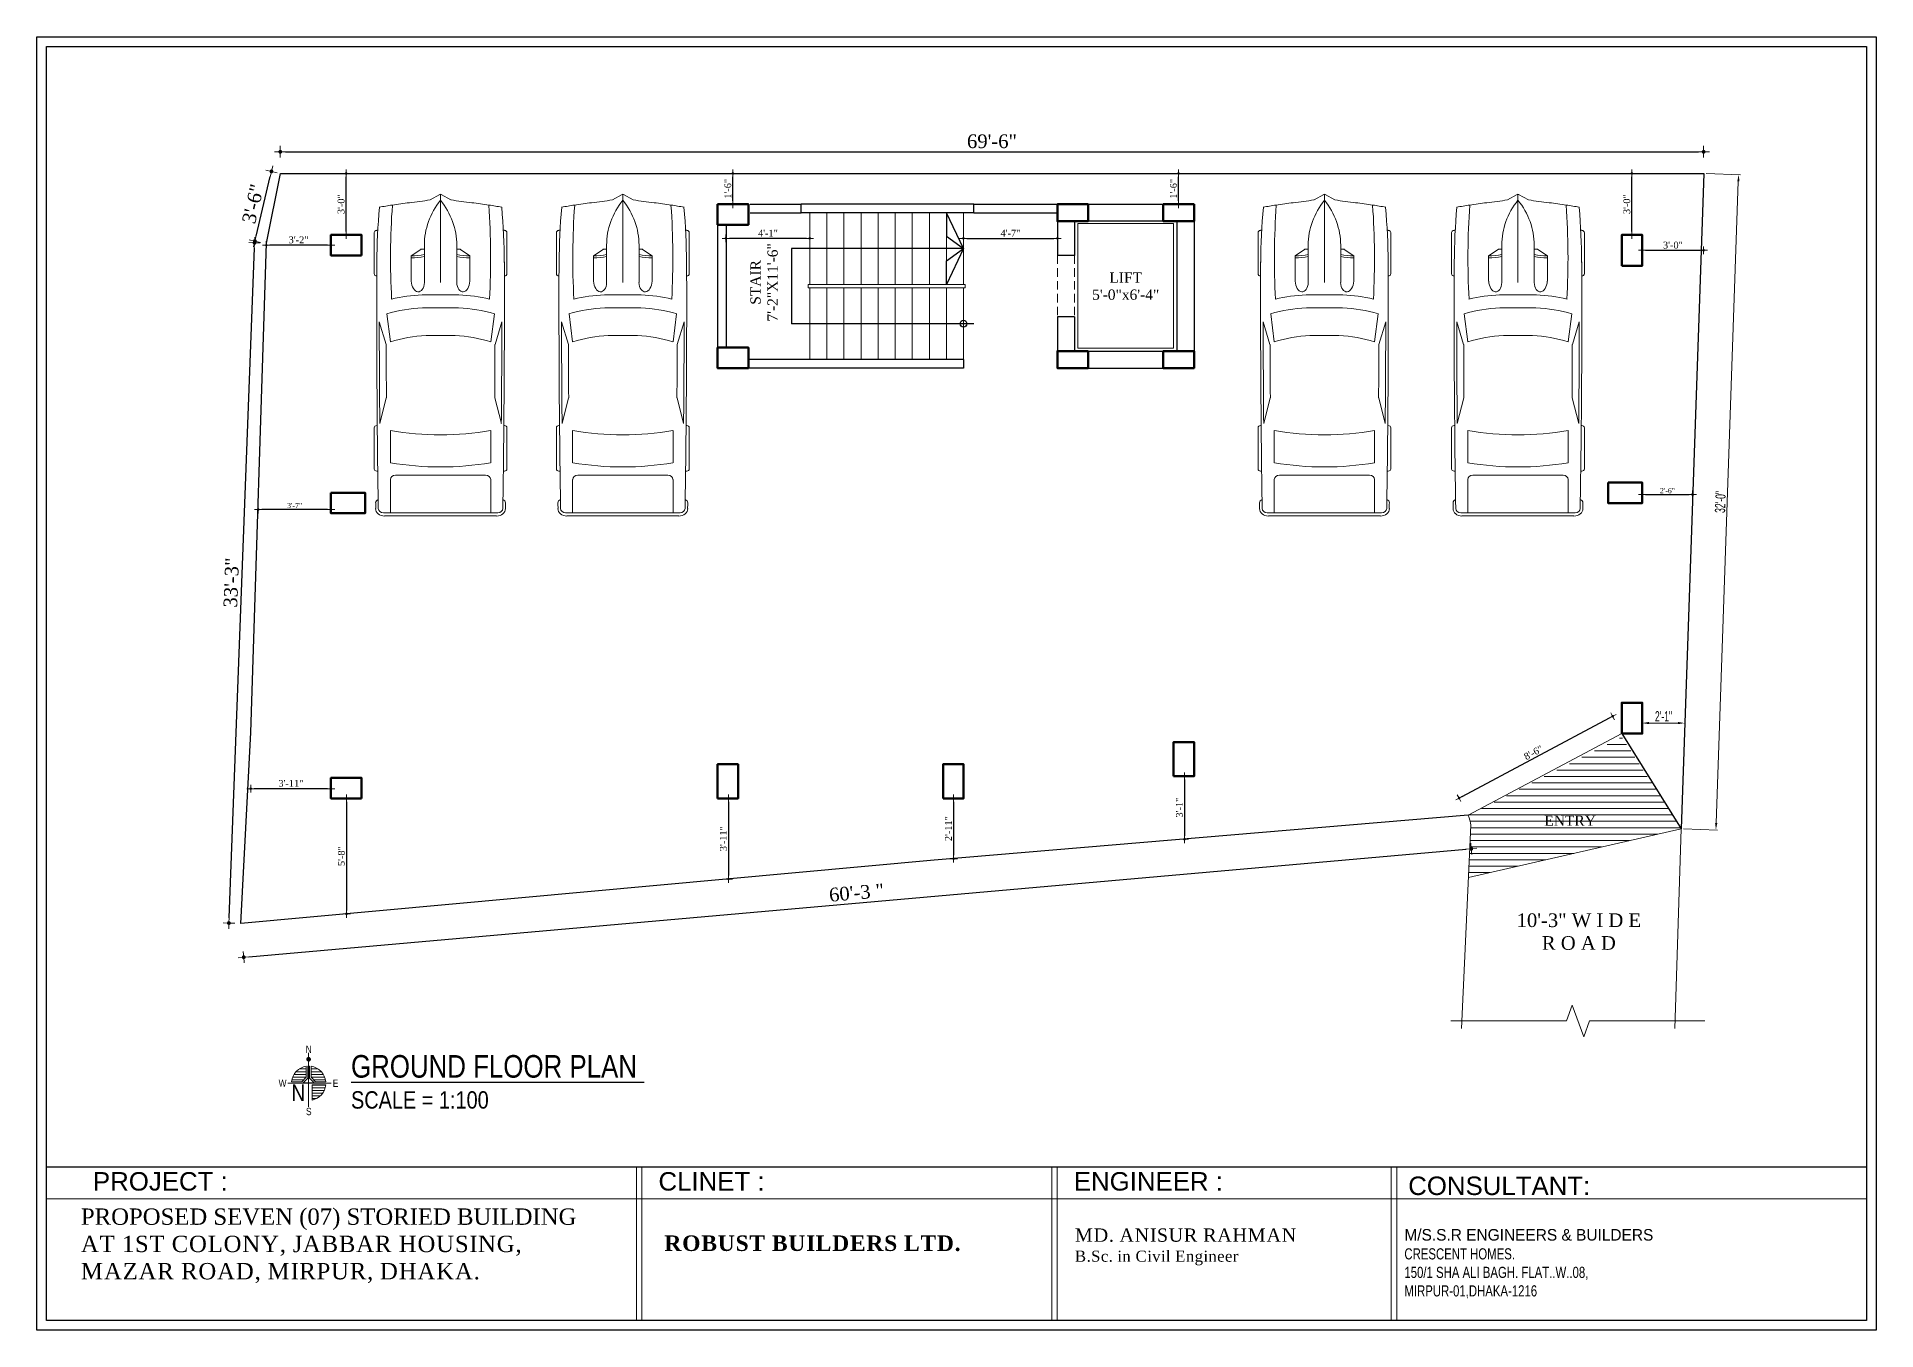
# Model space of a CAD drawing. Extents: x 52891 to 66536, y -48165 to -44533.
# Drawn here: x 54882 to 55959, y -45989 to -45231 of the extents above; entities that cross this region are included whole.
import ezdxf
from ezdxf.enums import TextEntityAlignment as Align

# ---------------------------------------------------------------- set-up
doc = ezdxf.new("R2010")
doc.units = 0
doc.header["$MEASUREMENT"] = 0
doc.header["$PDMODE"] = 3
doc.linetypes.add('HIDDEN2', pattern=[0.1875, 0.125, -0.0625])
doc.layers.get('0').update_dxf_attribs({"lineweight": 13})
doc.layers.get('DEFPOINTS').update_dxf_attribs({"lineweight": 13})
for name, color, linetype, lineweight in [('1-TEXT', 212, 'Continuous', 25), ('COLUMN-1', 1, 'Continuous', 50), ('DIM', 8, 'Continuous', 13), ('dim-8', 250, 'Continuous', 15), ('H', 252, 'Continuous', 15), ('hatch', 252, 'Continuous', 13), ('line', 7, 'Continuous', 15), ('NORTH_DER', 7, 'Continuous', 13), ('road', 1, 'Continuous', 18), ('Slab', 253, 'Continuous', 13), ('STAIR', 8, 'Continuous', 13), ('TEXT', 7, 'Continuous', 13), ('VER RAIL', 32, 'Continuous', 15), ('WALL', 7, 'Continuous', 30), ('windor', 4, 'Continuous', 25)]:
    doc.layers.add(name, color=color, linetype=linetype, lineweight=lineweight)
doc.layers.add('Layer1', color=174, linetype='Continuous')
doc.styles.add('Arial', font='arial.ttf')
doc.styles.add('NEW', font='swissck.ttf')
doc.styles.add('RS6', font='times.ttf')
doc.styles.get("Standard").update_dxf_attribs({"font": 'arial.ttf', "width": 0.6, "height": 6})
doc.styles.add('STYLE4', font='swissc.ttf')
doc.dimstyles.new('1-4', dxfattribs={"dimtxt": 6, "dimasz": 4, "dimexe": 1, "dimexo": 1.5, "dimgap": 1, "dimtad": 1, "dimdec": 1, "dimzin": 3, "dimdsep": 46, "dimlunit": 4, "dimtxsty": 'Standard', "dimcen": 0.09, "dimdle": 4, "dimclrd": 252, "dimclre": 252, "dimclrt": 7, "dimadec": 0, "dimazin": 0, "dimtfac": 1, "dimtdec": 1, "dimtofl": 0, "dimtmove": 1, "dimatfit": 3, "dimfxl": 2, "dimfrac": 1, "dimtolj": 1, "dimtzin": 0, "dimlwd": 9, "dimlwe": 9, "dimarcsym": 0})
doc.dimstyles.new('1_4', dxfattribs={"dimtxt": 3, "dimasz": 2, "dimexe": 0.18, "dimexo": 0.0625, "dimgap": 4, "dimtad": 0, "dimdec": 0, "dimzin": 3, "dimdsep": 46, "dimlunit": 4, "dimtxsty": 'RS6', "dimblk": 'D', "dimcen": 3, "dimse1": 1, "dimse2": 1, "dimclrt": 7, "dimadec": 0, "dimazin": 0, "dimtfac": 1, "dimtdec": 0, "dimtix": 1, "dimtmove": 1, "dimatfit": 3, "dimldrblk": 'OPEN30', "dimfxl": 0.18, "dimtvp": 0.75, "dimtolj": 1, "dimtzin": 0, "dimarcsym": 0})
doc.dimstyles.new('Colm dim', dxfattribs={"dimtxt": 4, "dimasz": 2, "dimexe": 3, "dimexo": 3, "dimgap": 0.125, "dimtad": 0, "dimdec": 0, "dimzin": 3, "dimdsep": 46, "dimlunit": 4, "dimtxsty": 'RS6', "dimblk": 'D', "dimcen": 3, "dimdle": 1, "dimse1": 1, "dimse2": 1, "dimclrt": 7, "dimadec": 0, "dimazin": 0, "dimtfac": 1, "dimtdec": 0, "dimtix": 1, "dimtmove": 0, "dimatfit": 3, "dimldrblk": 'OPEN90', "dimfxl": 6, "dimfxlon": 1, "dimtvp": 0.75, "dimtolj": 1, "dimtzin": 0, "dimarcsym": 0})

msp = doc.modelspace()

# ---------------------------------------------------------------- texts
at = {"layer": '1-TEXT', "style": 'NEW'}
for s, height, p in [('%%UGROUND FLOOR PLAN ', 13.2237, (55066.21, -45840.93)), ('SCALE = 1:100   ', 10.1721, (55066.21, -45859.06))]:
    msp.add_text(s, height=height, dxfattribs=at).set_placement(p)
at = {"layer": 'NORTH_DER', "style": 'STYLE4'}
for s, height, p in [('N', 4.29, (55041.38, -45824.26)), ('W', 4.29, (55026.12, -45844.16)), ('N', 9.66, (55035.32, -45849.71)), ('E', 4.29, (55057.16, -45844.19)), ('S', 4.29, (55041.47, -45860.75))]:
    msp.add_text(s, height=height, dxfattribs=at).set_placement(p, align=Align.MIDDLE_CENTER)
at = {"layer": 'TEXT', "insert": (55316.21, -45375.2), "char_height": 6, "width": 44.383, "attachment_point": 8, "rotation": 90, "style": 'RS6'}
msp.add_mtext('STAIR\\P7\'-2"X11\'-6"', dxfattribs=at)
at = {"layer": 'TEXT', "style": 'RS6'}
for s, insert, char_height, width, attachment_point in [('LIFT 5\'-0"x6\'-4"', (55519.93, -45377.42), 6, 44.3441, 5), ('ENTRY', (55780.2, -45690.43), 6, 29.4587, 5), ('10\'-3" W I D E\\PR O A D', (55785.31, -45766.18), 8, 71.0533, 8)]:
    msp.add_mtext(s, dxfattribs=dict(at, insert=insert, char_height=char_height, width=width, attachment_point=attachment_point))

# ---------------------------------------------------------------- blocks, each defined once
blk = doc.blocks.new('D')
at = {"layer": 'DIM'}
for q in [(-1.125, 0), (0, 1.125), (1.125, 0), (0, -1.125)]:
    blk.add_line((0, 0), q, dxfattribs=at)
at = {"layer": 'DIM', "color": 6, "const_width": 0.375}
blk.add_lwpolyline([(-0.1875, 0, 1), (0.1875, 0, 1)], format="xyb", close=True, dxfattribs=at)
blk = doc.blocks.new('*D1264')
at = {"layer": 'DEFPOINTS', "color": 0}
for p in [(55285.8, -45349.4), (55285.8, -45349.4), (55334.9, -45349.4)]:
    blk.add_point(p, dxfattribs=at)
at = {"layer": 'VER RAIL', "color": 0, "linetype": 'Continuous', "lineweight": -2}
blk.add_line((55332.9, -45349.4), (55287.8, -45349.4), dxfattribs=at)
at = {"layer": 'VER RAIL', "color": 0, "lineweight": -2, "xscale": 2, "yscale": 2, "zscale": 2, "rotation": 180}
blk.add_blockref('D', (55285.8, -45349.4), dxfattribs=at)
at = {"layer": 'VER RAIL', "color": 0, "lineweight": -2, "xscale": 2, "yscale": 2, "zscale": 2}
blk.add_blockref('D', (55334.9, -45349.4), dxfattribs=at)
at = {"layer": 'VER RAIL', "color": 7, "insert": (55310.4, -45346.4), "char_height": 4, "attachment_point": 5, "style": 'RS6'}
blk.add_mtext('\\A1;4\'-1"', dxfattribs=at)
blk = doc.blocks.new('_Open90')
at = {"layer": 'DIM', "color": 0, "lineweight": -2}
for p, q in [((0, 0), (-1, 0)), ((-0.5, 0.5), (0, 0)), ((0, 0), (-0.5, -0.5))]:
    blk.add_line(p, q, dxfattribs=at)
blk = doc.blocks.new('*D1265')
at = {"layer": 'DEFPOINTS', "color": 0}
for p in [(55424.9, -45349.4), (55479.9, -45349.4), (55479.9, -45349.4)]:
    blk.add_point(p, dxfattribs=at)
at = {"layer": 'VER RAIL', "color": 0, "linetype": 'Continuous', "lineweight": -2}
blk.add_line((55426.9, -45349.4), (55477.9, -45349.4), dxfattribs=at)
at = {"layer": 'VER RAIL', "color": 0, "lineweight": -2, "xscale": 2, "yscale": 2, "zscale": 2, "rotation": 180}
blk.add_blockref('D', (55424.9, -45349.4), dxfattribs=at)
at = {"layer": 'VER RAIL', "color": 0, "lineweight": -2, "xscale": 2, "yscale": 2, "zscale": 2}
blk.add_blockref('D', (55479.9, -45349.4), dxfattribs=at)
at = {"layer": 'VER RAIL', "color": 7, "insert": (55452.4, -45346.4), "char_height": 4, "attachment_point": 5, "style": 'RS6'}
blk.add_mtext('\\A1;4\'-7"', dxfattribs=at)
blk = doc.blocks.new('*D1266')
at = {"layer": 'DEFPOINTS', "color": 0}
for p in [(55858.4, -45298.7), (55024.8, -45311.4), (55858.4, -45311.4)]:
    blk.add_point(p, dxfattribs=at)
at = {"layer": 'dim-8', "color": 0, "lineweight": -2}
blk.add_line((55027.8, -45298.7), (55855.4, -45298.7), dxfattribs=at)
at = {"layer": 'dim-8', "color": 0, "lineweight": -2, "xscale": 3, "yscale": 3, "zscale": 3, "rotation": 180}
blk.add_blockref('D', (55024.8, -45298.7), dxfattribs=at)
at = {"layer": 'dim-8', "color": 0, "lineweight": -2, "xscale": 3, "yscale": 3, "zscale": 3}
blk.add_blockref('D', (55858.4, -45298.7), dxfattribs=at)
at = {"layer": 'dim-8', "color": 7, "insert": (55441.6, -45292.6), "char_height": 8, "attachment_point": 5, "style": 'RS6'}
blk.add_mtext('\\A1;69\'-6"', dxfattribs=at)
blk = doc.blocks.new('*U57')
for p, q in [((21.1, 37.4), (21.1, 36.8)), ((46.6, 38.9), (22.4, 38.9)), ((47.8, 37.4), (47.8, 37.4)), ((88, 31.9), (74.8, 35.9)), ((134.3, 35.6), (119.3, 31.8)), ((135.5, 37.1), (135.5, 37.4)), ((136.7, 38.9), (160.9, 38.9)), ((162.1, 37.4), (162.1, 36.8)), ((186.5, -33.5), (186.5, 33.5)), ((188.4, -32.8), (188.4, 32.8)), ((70, 31.5), (86.4, 29.4)), ((138.4, 29.4), (157.2, 29.4)), ((164.5, 26.4), (164.5, -26.4)), ((186.5, 29.4), (167, 29.4)), ((32.1, 9.5), (32.1, 11.2)), ((32.3, 11.6), (36.1, 17.2)), ((36.1, 17.2), (50.9, 17.2)), ((58.9, -10.8), (58.9, 10.8)), ((3.3, 6.1), (0.1, 0.4)), ((29.8, 9.5), (51.7, 9.5)), ((66.6, -10.5), (66.6, 10.5)), ((82.7, 8.5), (82.7, -8.5)), ((186.5, -10.5), (186.5, 10.5)), ((0, 0), (51.7, 0)), ((0.1, -0.4), (3.3, -6.1)), ((29.8, -9.5), (51.7, -9.5)), ((32.1, -9.5), (32.1, -11.2)), ((32.3, -11.6), (36.1, -17.2)), ((36.1, -17.2), (50.9, -17.2)), ((86.4, -29.4), (70, -31.5)), ((88, -31.9), (74.8, -35.9)), ((134.3, -35.6), (119.3, -31.8)), ((157.2, -29.4), (138.4, -29.4)), ((167, -29.4), (186.5, -29.4)), ((21.1, -37.4), (21.1, -36.8)), ((46.6, -38.9), (22.4, -38.9)), ((47.8, -37.4), (47.8, -37.4)), ((135.5, -37.1), (135.5, -37.4)), ((136.7, -38.9), (160.9, -38.9)), ((162.1, -37.4), (162.1, -36.8))]:
    blk.add_line(p, q)
for centre, major_axis, ratio, start_param, end_param in [((266, -27.5), (0, 313.3), 0.842304, 1.367076, 1.39176), ((41.2, -490.9), (0, 528.2), 0.842304, 0.00281, 0.075598), ((22.4, 37.4), (0, -1.48), 0.842304, 3.141593, 4.712389), ((64.5, -10555.6), (0, 10593), 0.842304, -0.013397, 0.002797), ((46.6, 37.4), (0, 1.48), 0.842304, -1.570796, 0), ((64.5, -10555.6), (0, -10591.5), 0.842304, 3.133765, 3.140441), ((136.7, 37.4), (0, -1.48), 0.842304, 3.141593, 4.712389), ((160.9, 37.4), (0, 1.48), 0.842304, -1.570796, 0), ((180.6, 35.8), (0, 2.22), 0.842304, -0.013017, 1.249894), ((64.5, -10556.4), (0, 10595.3), 0.842304, -0.013397, -0.013017), ((184, 32.8), (0, -5.25), 0.842304, 1.570796, 3.128196), ((184, 33.5), (0, -2.96), 0.842304, 1.570796, 3.128196), ((259.2, -27.5), (0, -305.3), 0.842304, 4.528606, 4.561838), ((37.5, -594), (0, -623.3), 0.842304, 3.096046, 3.200911), ((134.4, 5.4), (0, -89.8), 0.842304, 4.449482, 4.652344), ((135.3, 5.4), (0, 81.8), 0.842304, 1.245306, 1.50788), ((149.6, 2.8), (0, -79.6), 0.842304, 4.372215, 4.640744), ((95.8, -3666.4), (0, -3698.2), 0.842304, 3.134049, 3.144098), ((17.1, 0), (0, 147), 0.842304, 4.511394, 4.913384), ((35.9, 0), (0, 147), 0.842304, 4.511394, 4.913384), ((167, 26.4), (0, 2.96), 0.842304, 0, 1.570796), ((-204.5, 52.4), (0, -251), 0.842304, 1.385369, 1.434372), ((32.7, 11.2), (0, 0.74), 0.842304, 0.879714, 1.570796), ((13, 17), (0, 27.4), 0.842304, 4.435146, 4.718221), ((14.2, 17), (0, 27.4), 0.842304, 4.435146, 4.718221), ((50.8, 13.3), (6.34, -0.36), 0.603834, -1.395552, 1.581315), ((0.6, 0), (0, -0.74), 0.842304, 4.131459, 5.293319), ((29.8, -46.7), (0, 56.2), 0.842304, 0, 0.590319), ((-204.5, -52.4), (0, 251), 0.842304, -1.434372, -1.385369), ((29.8, 46.7), (0, 56.2), 0.842304, 2.551274, 3.141593), ((13, -17), (0, -27.4), 0.842304, 1.564964, 1.848039), ((14.2, -17), (0, -27.4), 0.842304, 1.564964, 1.848039), ((135.3, -5.4), (0, -81.8), 0.842304, -1.50788, -1.245306), ((149.6, -2.8), (0, -79.6), 0.842304, -1.499151, -1.230623), ((259.2, 27.5), (0, 305.3), 0.842304, 1.721348, 1.754579), ((32.7, -11.2), (0, -0.74), 0.842304, 4.712389, 5.403472), ((134.4, -5.4), (0, -89.8), 0.842304, -1.510751, -1.307889), ((266, 27.5), (0, 313.3), 0.842304, 1.749832, 1.774517), ((37.5, 594), (0, -623.3), 0.842304, -0.059319, 0.045547), ((95.8, 3666.4), (0, -3698.2), 0.842304, -0.002505, 0.007544), ((167, -26.4), (0, -2.96), 0.842304, 4.712389, 6.283185), ((41.2, 490.9), (0, -528.2), 0.842304, -0.075598, -0.00281), ((22.4, -37.4), (0, 1.48), 0.842304, 1.570796, 3.141593), ((64.5, 10555.6), (0, 10593), 0.842304, 3.138796, 3.15499), ((46.6, -37.4), (0, -1.48), 0.842304, 0, 1.570796), ((64.5, 10555.6), (0, -10591.5), 0.842304, 0.001152, 0.007828), ((136.7, -37.4), (0, -1.48), 0.842304, -1.570796, 0), ((160.9, -37.4), (0, 1.48), 0.842304, 3.141593, 4.712389), ((180.6, -35.8), (0, -2.22), 0.842304, -1.249894, 0.013017), ((64.5, 10556.4), (0, 10595.3), 0.842304, 3.15461, 3.15499), ((184, -32.8), (0, -5.25), 0.842304, 0.013397, 1.570796), ((184, -33.5), (0, 2.96), 0.842304, 3.15499, 4.712389)]:
    blk.add_ellipse(centre, major_axis=major_axis, ratio=ratio, start_param=start_param, end_param=end_param)
at = {"extrusion": (0, 0, -1)}
blk.add_ellipse((50.8, -13.3), major_axis=(6.34, 0.36), ratio=0.603834, start_param=-1.395552, end_param=1.581315, dxfattribs=at)
blk = doc.blocks.new('*D1271')
at = {"layer": 'DEFPOINTS', "color": 0}
for p in [(55805.1, -45629.3), (55810.4, -45639.4), (55720.6, -45687.2)]:
    blk.add_point(p, dxfattribs=at)
at = {"layer": 'VER RAIL', "color": 0, "linetype": 'Continuous', "lineweight": -2}
blk.add_line((55717, -45676.2), (55803.3, -45630.3), dxfattribs=at)
at = {"layer": 'VER RAIL', "color": 0, "lineweight": -2, "xscale": 2, "yscale": 2, "zscale": 2}
for p, rotation in [((55805.1, -45629.3), 28.02451268973925), ((55715.2, -45677.2), 208.0245126897393)]:
    blk.add_blockref('D', p, dxfattribs=dict(at, rotation=rotation))
at = {"layer": 'VER RAIL', "color": 7, "insert": (55758.7, -45650.6), "char_height": 4, "attachment_point": 5, "rotation": 28.0245, "style": 'RS6'}
blk.add_mtext('\\A1;8\'-6"', dxfattribs=at)
blk = doc.blocks.new('*D1272')
at = {"layer": 'DEFPOINTS', "color": 0}
for p in [(55822.4, -45356.4), (55858.4, -45356.4), (55858.4, -45356.4)]:
    blk.add_point(p, dxfattribs=at)
at = {"layer": 'VER RAIL', "color": 0, "linetype": 'Continuous', "lineweight": -2}
blk.add_line((55824.4, -45356.4), (55856.4, -45356.4), dxfattribs=at)
at = {"layer": 'VER RAIL', "color": 0, "lineweight": -2, "xscale": 2, "yscale": 2, "zscale": 2, "rotation": 180}
blk.add_blockref('D', (55822.4, -45356.4), dxfattribs=at)
at = {"layer": 'VER RAIL', "color": 0, "lineweight": -2, "xscale": 2, "yscale": 2, "zscale": 2}
blk.add_blockref('D', (55858.4, -45356.4), dxfattribs=at)
at = {"layer": 'VER RAIL', "color": 7, "insert": (55840.4, -45353.4), "char_height": 4, "attachment_point": 5, "style": 'RS6'}
blk.add_mtext('\\A1;3\'-0"', dxfattribs=at)
blk = doc.blocks.new('*D1273')
at = {"layer": 'DEFPOINTS', "color": 0}
for p in [(55816.4, -45311.4), (55816.4, -45311.4), (55816.4, -45347.4)]:
    blk.add_point(p, dxfattribs=at)
at = {"layer": 'VER RAIL', "color": 0, "linetype": 'Continuous', "lineweight": -2}
blk.add_line((55816.4, -45345.4), (55816.4, -45313.4), dxfattribs=at)
at = {"layer": 'VER RAIL', "color": 0, "lineweight": -2, "xscale": 2, "yscale": 2, "zscale": 2}
for p, rotation in [((55816.4, -45311.4), 90), ((55816.4, -45347.4), 270)]:
    blk.add_blockref('D', p, dxfattribs=dict(at, rotation=rotation))
at = {"layer": 'VER RAIL', "color": 7, "insert": (55813.4, -45329.4), "char_height": 4, "attachment_point": 5, "rotation": 90, "style": 'RS6'}
blk.add_mtext('\\A1;3\'-0"', dxfattribs=at)
blk = doc.blocks.new('*D1274')
at = {"layer": 'DEFPOINTS', "color": 0}
for p in [(55554.4, -45664.4), (55554.4, -45701.3), (55554.4, -45701.3)]:
    blk.add_point(p, dxfattribs=at)
at = {"layer": 'VER RAIL', "color": 0, "linetype": 'Continuous', "lineweight": -2}
blk.add_line((55554.4, -45666.4), (55554.4, -45699.3), dxfattribs=at)
at = {"layer": 'VER RAIL', "color": 0, "lineweight": -2, "xscale": 2, "yscale": 2, "zscale": 2}
for p, rotation in [((55554.4, -45664.4), 90), ((55554.4, -45701.3), 270)]:
    blk.add_blockref('D', p, dxfattribs=dict(at, rotation=rotation))
at = {"layer": 'VER RAIL', "color": 7, "insert": (55551.4, -45682.8), "char_height": 4, "attachment_point": 5, "rotation": 90, "style": 'RS6'}
blk.add_mtext('\\A1;3\'-1"', dxfattribs=at)
blk = doc.blocks.new('*D1275')
at = {"layer": 'DEFPOINTS', "color": 0}
for p in [(55287.3, -45677.4), (55287.3, -45724.6), (55287.3, -45724.6)]:
    blk.add_point(p, dxfattribs=at)
at = {"layer": 'VER RAIL', "color": 0, "linetype": 'Continuous', "lineweight": -2}
blk.add_line((55287.3, -45679.4), (55287.3, -45722.6), dxfattribs=at)
at = {"layer": 'VER RAIL', "color": 0, "lineweight": -2, "xscale": 2, "yscale": 2, "zscale": 2}
for p, rotation in [((55287.3, -45677.4), 90), ((55287.3, -45724.6), 270)]:
    blk.add_blockref('D', p, dxfattribs=dict(at, rotation=rotation))
at = {"layer": 'VER RAIL', "color": 7, "insert": (55284.3, -45701), "char_height": 4, "attachment_point": 5, "rotation": 90, "style": 'RS6'}
blk.add_mtext('\\A1;3\'-11"', dxfattribs=at)
blk = doc.blocks.new('*D1276')
at = {"layer": 'DEFPOINTS', "color": 0}
for p in [(55063.4, -45677.4), (55063.6, -45745), (55063.6, -45745)]:
    blk.add_point(p, dxfattribs=at)
at = {"layer": 'VER RAIL', "color": 0, "linetype": 'Continuous', "lineweight": -2}
blk.add_line((55063.6, -45679.4), (55063.6, -45743), dxfattribs=at)
at = {"layer": 'VER RAIL', "color": 0, "lineweight": -2, "xscale": 2, "yscale": 2, "zscale": 2}
for p, rotation in [((55063.6, -45677.4), 90), ((55063.6, -45745), 270)]:
    blk.add_blockref('D', p, dxfattribs=dict(at, rotation=rotation))
at = {"layer": 'VER RAIL', "color": 7, "insert": (55060.6, -45711.2), "char_height": 4, "attachment_point": 5, "rotation": 90, "style": 'RS6'}
blk.add_mtext('\\A1;5\'-8"', dxfattribs=at)
blk = doc.blocks.new('*D1277')
at = {"layer": 'DEFPOINTS', "color": 0}
for p in [(55007.5, -45671.7), (55007.5, -45671.7), (55054.4, -45672.3)]:
    blk.add_point(p, dxfattribs=at)
at = {"layer": 'VER RAIL', "color": 0, "linetype": 'Continuous', "lineweight": -2}
blk.add_line((55052.4, -45671.7), (55009.5, -45671.7), dxfattribs=at)
at = {"layer": 'VER RAIL', "color": 0, "lineweight": -2, "xscale": 2, "yscale": 2, "zscale": 2, "rotation": 180}
blk.add_blockref('D', (55007.5, -45671.7), dxfattribs=at)
at = {"layer": 'VER RAIL', "color": 0, "lineweight": -2, "xscale": 2, "yscale": 2, "zscale": 2}
blk.add_blockref('D', (55054.4, -45671.7), dxfattribs=at)
at = {"layer": 'VER RAIL', "color": 7, "insert": (55031, -45668.6), "char_height": 4, "attachment_point": 5, "style": 'RS6'}
blk.add_mtext('\\A1;3\'-11"', dxfattribs=at)
blk = doc.blocks.new('*D1278')
at = {"layer": 'DEFPOINTS', "color": 0}
for p in [(55063.4, -45311.4), (55063.4, -45311.4), (55063.4, -45347.4)]:
    blk.add_point(p, dxfattribs=at)
at = {"layer": 'VER RAIL', "color": 0, "linetype": 'Continuous', "lineweight": -2}
blk.add_line((55063.4, -45345.4), (55063.4, -45313.4), dxfattribs=at)
at = {"layer": 'VER RAIL', "color": 0, "lineweight": -2, "xscale": 2, "yscale": 2, "zscale": 2}
for p, rotation in [((55063.4, -45311.4), 90), ((55063.4, -45347.4), 270)]:
    blk.add_blockref('D', p, dxfattribs=dict(at, rotation=rotation))
at = {"layer": 'VER RAIL', "color": 7, "insert": (55060.4, -45329.4), "char_height": 4, "attachment_point": 5, "rotation": 90, "style": 'RS6'}
blk.add_mtext('\\A1;3\'-0"', dxfattribs=at)
blk = doc.blocks.new('*D1279')
at = {"layer": 'DEFPOINTS', "color": 0}
for p in [(55016.6, -45353.4), (55016.6, -45353.4), (55054.4, -45353.4)]:
    blk.add_point(p, dxfattribs=at)
at = {"layer": 'VER RAIL', "color": 0, "linetype": 'Continuous', "lineweight": -2}
blk.add_line((55052.4, -45353.4), (55018.6, -45353.4), dxfattribs=at)
at = {"layer": 'VER RAIL', "color": 0, "lineweight": -2, "xscale": 2, "yscale": 2, "zscale": 2, "rotation": 180}
blk.add_blockref('D', (55016.6, -45353.4), dxfattribs=at)
at = {"layer": 'VER RAIL', "color": 0, "lineweight": -2, "xscale": 2, "yscale": 2, "zscale": 2}
blk.add_blockref('D', (55054.4, -45353.4), dxfattribs=at)
at = {"layer": 'VER RAIL', "color": 7, "insert": (55035.5, -45350.3), "char_height": 4, "attachment_point": 5, "style": 'RS6'}
blk.add_mtext('\\A1;3\'-2"', dxfattribs=at)
blk = doc.blocks.new('*D1280')
at = {"layer": 'DEFPOINTS', "color": 0}
for p in [(55550.9, -45311.4), (55550.9, -45311.4), (55550.9, -45329.4)]:
    blk.add_point(p, dxfattribs=at)
at = {"layer": 'VER RAIL', "color": 0, "linetype": 'Continuous', "lineweight": -2}
blk.add_line((55550.9, -45327.4), (55550.9, -45313.4), dxfattribs=at)
at = {"layer": 'VER RAIL', "color": 0, "lineweight": -2, "xscale": 2, "yscale": 2, "zscale": 2}
for p, rotation in [((55550.9, -45311.4), 90), ((55550.9, -45329.4), 270)]:
    blk.add_blockref('D', p, dxfattribs=dict(at, rotation=rotation))
at = {"layer": 'VER RAIL', "color": 7, "insert": (55547.9, -45320.4), "char_height": 4, "attachment_point": 5, "rotation": 90, "style": 'RS6'}
blk.add_mtext('\\A1;1\'-6"', dxfattribs=at)
blk = doc.blocks.new('*D1281')
at = {"layer": 'DEFPOINTS', "color": 0}
for p in [(55289.9, -45311.4), (55289.9, -45311.4), (55289.9, -45329.4)]:
    blk.add_point(p, dxfattribs=at)
at = {"layer": 'VER RAIL', "color": 0, "linetype": 'Continuous', "lineweight": -2}
blk.add_line((55289.9, -45327.4), (55289.9, -45313.4), dxfattribs=at)
at = {"layer": 'VER RAIL', "color": 0, "lineweight": -2, "xscale": 2, "yscale": 2, "zscale": 2}
for p, rotation in [((55289.9, -45311.4), 90), ((55289.9, -45329.4), 270)]:
    blk.add_blockref('D', p, dxfattribs=dict(at, rotation=rotation))
at = {"layer": 'VER RAIL', "color": 7, "insert": (55286.9, -45320.4), "char_height": 4, "attachment_point": 5, "rotation": 90, "style": 'RS6'}
blk.add_mtext('\\A1;1\'-6"', dxfattribs=at)
blk = doc.blocks.new('*D1282')
at = {"layer": 'DEFPOINTS', "color": 0}
for p in [(55822.4, -45632.4), (55847.3, -45633.3), (55847.3, -45633.3)]:
    blk.add_point(p, dxfattribs=at)
at = {"layer": 'line', "color": 252, "linetype": 'Continuous', "lineweight": 9}
for p, q in [((55822.4, -45633.9), (55822.4, -45634.3)), ((55826.4, -45633.3), (55843.3, -45633.3)), ((55847.3, -45631.8), (55847.3, -45632.3))]:
    blk.add_line(p, q, dxfattribs=at)
at = {"layer": 'line', "color": 252}
for points in [[(55826.4, -45632.6), (55826.4, -45633.9), (55822.4, -45633.3)], [(55843.3, -45632.6), (55843.3, -45633.9), (55847.3, -45633.3)]]:
    blk.add_solid(points, dxfattribs=at)
at = {"layer": 'line', "color": 7, "insert": (55834.9, -45629.3), "char_height": 6, "attachment_point": 5}
blk.add_mtext('\\A1;2\'-1"', dxfattribs=at)
blk = doc.blocks.new('*D1283')
at = {"layer": 'DEFPOINTS', "color": 0}
for p in [(55858.4, -45311.4), (55878.9, -45312.1), (55845.2, -45695.1)]:
    blk.add_point(p, dxfattribs=at)
at = {"layer": 'line', "color": 252, "linetype": 'Continuous', "lineweight": 9}
for p, q in [((55859.9, -45311.5), (55879.9, -45312.2)), ((55865.8, -45691.8), (55878.7, -45316.1)), ((55846.7, -45695.2), (55866.6, -45695.9))]:
    blk.add_line(p, q, dxfattribs=at)
at = {"layer": 'line', "color": 252}
for points in [[(55878.1, -45316.1), (55879.4, -45316.1), (55878.9, -45312.1)], [(55865.1, -45691.8), (55866.4, -45691.9), (55865.6, -45695.8)]]:
    blk.add_solid(points, dxfattribs=at)
at = {"layer": 'line', "color": 7, "insert": (55868.2, -45503.8), "char_height": 6, "attachment_point": 5, "rotation": 88.0239}
blk.add_mtext('\\A1;32\'-0"', dxfattribs=at)
blk = doc.blocks.new('*D1284')
at = {"layer": 'DEFPOINTS', "color": 0}
for p in [(55009.7, -45352), (55016.7, -45352.3), (55001.7, -45750.7)]:
    blk.add_point(p, dxfattribs=at)
at = {"layer": 'dim-8', "color": 0, "lineweight": -2}
blk.add_line((54994.8, -45747.4), (55009.6, -45355), dxfattribs=at)
at = {"layer": 'dim-8', "color": 0, "lineweight": -2, "xscale": 3, "yscale": 3, "zscale": 3}
for p, rotation in [((55009.7, -45352), 87.8405305677438), ((54994.7, -45750.4), 267.8405305677438)]:
    blk.add_blockref('D', p, dxfattribs=dict(at, rotation=rotation))
at = {"layer": 'dim-8', "color": 7, "insert": (54996.1, -45551), "char_height": 8, "attachment_point": 5, "rotation": 87.8405, "style": 'RS6'}
blk.add_mtext('\\A1;33\'-3"', dxfattribs=at)
blk = doc.blocks.new('*D1285')
at = {"layer": 'DEFPOINTS', "color": 0}
for p in [(55019.6, -45310.2), (55024.8, -45311.4), (55015.2, -45352.2)]:
    blk.add_point(p, dxfattribs=at)
at = {"layer": 'dim-8', "color": 0, "lineweight": -2}
blk.add_line((55010.6, -45348.1), (55018.9, -45313.1), dxfattribs=at)
at = {"layer": 'dim-8', "color": 0, "lineweight": -2, "xscale": 3, "yscale": 3, "zscale": 3}
for p, rotation in [((55019.6, -45310.2), 76.7042481128369), ((55009.9, -45351), 256.7042481128369)]:
    blk.add_blockref('D', p, dxfattribs=dict(at, rotation=rotation))
at = {"layer": 'dim-8', "color": 7, "insert": (55008.8, -45329.2), "char_height": 8, "attachment_point": 5, "rotation": 76.7042, "style": 'RS6'}
blk.add_mtext('\\A1;3\'-6"', dxfattribs=at)
blk = doc.blocks.new('*D1286')
at = {"layer": 'DEFPOINTS', "color": 0}
for p in [(55720.6, -45687.2), (55722.3, -45706.9), (55001.7, -45750.7)]:
    blk.add_point(p, dxfattribs=at)
at = {"layer": 'dim-8', "color": 0, "lineweight": -2}
blk.add_line((55006.4, -45770.1), (55719.3, -45707.2), dxfattribs=at)
at = {"layer": 'dim-8', "color": 0, "lineweight": -2, "xscale": 3, "yscale": 3, "zscale": 3}
for p, rotation in [((55722.3, -45706.9), 5.042919805303145), ((55003.4, -45770.4), 185.0429198053031)]:
    blk.add_blockref('D', p, dxfattribs=dict(at, rotation=rotation))
at = {"layer": 'dim-8', "color": 7, "insert": (55362.3, -45732.6), "char_height": 8, "attachment_point": 5, "rotation": 5.0429, "style": 'RS6'}
blk.add_mtext('\\A1;60\'-3 "', dxfattribs=at)
blk = doc.blocks.new('*D1263')
at = {"layer": 'DEFPOINTS', "color": 0}
for p in [(55418.9, -45677.4), (55418.9, -45712.7), (55419.1, -45712.7)]:
    blk.add_point(p, dxfattribs=at)
at = {"layer": 'VER RAIL', "color": 0, "linetype": 'Continuous', "lineweight": -2}
blk.add_line((55419.1, -45679.4), (55419.1, -45710.7), dxfattribs=at)
at = {"layer": 'VER RAIL', "color": 0, "lineweight": -2, "xscale": 2, "yscale": 2, "zscale": 2}
for p, rotation in [((55419.1, -45677.4), 90), ((55419.1, -45712.7), 270)]:
    blk.add_blockref('D', p, dxfattribs=dict(at, rotation=rotation))
at = {"layer": 'VER RAIL', "color": 7, "insert": (55416.1, -45695.1), "char_height": 4, "attachment_point": 5, "rotation": 90, "style": 'RS6'}
blk.add_mtext('\\A1;2\'-11"', dxfattribs=at)
blk = doc.blocks.new('*D1316')
at = {"layer": 'DEFPOINTS', "color": 0}
for p in [(55011.9, -45503.1), (55054.4, -45504.4), (55011.9, -45508.2)]:
    blk.add_point(p, dxfattribs=at)
at = {"layer": 'line', "color": 0, "lineweight": -2}
blk.add_line((55052.4, -45508.2), (55013.9, -45508.2), dxfattribs=at)
at = {"layer": 'line', "color": 0, "lineweight": -2, "xscale": 2, "yscale": 2, "zscale": 2, "rotation": 180}
blk.add_blockref('D', (55011.9, -45508.2), dxfattribs=at)
at = {"layer": 'line', "color": 0, "lineweight": -2, "xscale": 2, "yscale": 2, "zscale": 2}
blk.add_blockref('D', (55054.4, -45508.2), dxfattribs=at)
at = {"layer": 'line', "color": 7, "insert": (55033.2, -45505.9), "char_height": 3, "attachment_point": 5, "style": 'RS6'}
blk.add_mtext('\\A1;3\'-7"', dxfattribs=at)
blk = doc.blocks.new('_Open30')
at = {"color": 0, "linetype": 'ByBlock', "lineweight": -2}
for p, q in [((-1, 0.27), (0, 0)), ((0, 0), (-1, -0.27)), ((0, 0), (-1, 0))]:
    blk.add_line(p, q, dxfattribs=at)
blk = doc.blocks.new('*D1317')
at = {"layer": 'DEFPOINTS', "color": 0}
for p in [(55822.4, -45498.4), (55851.9, -45499.4), (55851.9, -45499.4)]:
    blk.add_point(p, dxfattribs=at)
at = {"layer": 'line', "color": 0, "lineweight": -2}
blk.add_line((55824.4, -45499.4), (55849.9, -45499.4), dxfattribs=at)
at = {"layer": 'line', "color": 0, "lineweight": -2, "xscale": 2, "yscale": 2, "zscale": 2, "rotation": 180}
blk.add_blockref('D', (55822.4, -45499.4), dxfattribs=at)
at = {"layer": 'line', "color": 0, "lineweight": -2, "xscale": 2, "yscale": 2, "zscale": 2}
blk.add_blockref('D', (55851.9, -45499.4), dxfattribs=at)
at = {"layer": 'line', "color": 7, "insert": (55837.2, -45497.2), "char_height": 3, "attachment_point": 5, "style": 'RS6'}
blk.add_mtext('\\A1;2\'-6"', dxfattribs=at)
blk = doc.blocks.new('L')
at = {"layer": 'Layer1', "color": 0}
blk.add_line((0, 65.62), (-777.86, 65.62), dxfattribs=at)
at = {"layer": 'Layer1', "color": 4}
blk.add_lwpolyline([(-781.98, 548.61), (4.12, 548.61), (4.12, -4.12), (-781.98, -4.12)], close=True, dxfattribs=at)
at = {"layer": 'Layer1', "color": 1}
blk.add_lwpolyline([(-777.86, 544.49), (0, 544.49), (0, 0), (-777.86, 0)], close=True, dxfattribs=at)
at = {"layer": 'TEXT', "color": 0}
for p, q in [((0, 65.62), (-777.86, 65.62)), ((-525.74, 0.31), (-525.74, 65.62)), ((-523.37, 0.31), (-523.37, 65.62)), ((-348.23, 0.31), (-348.23, 65.62)), ((-345.86, 0.31), (-345.86, 65.62)), ((-203.16, 0.31), (-203.16, 65.62)), ((-200.79, 0.31), (-200.79, 65.62)), ((-777.86, 52.07), (0, 52.07))]:
    blk.add_line(p, q, dxfattribs=at)
at = {"layer": 'TEXT', "color": 4, "lineweight": 13, "char_height": 7.894, "attachment_point": 1, "style": 'Arial'}
for s, insert in [('PROJECT :', (-757.98, 63.44)), ('CLINET :', (-516.31, 63.44)), ('ENGINEER :', (-338.79, 63.44))]:
    blk.add_mtext(s, dxfattribs=dict(at, insert=insert))
at = {"layer": 'TEXT', "color": 4, "lineweight": 13, "insert": (-195.89, 61.54), "char_height": 7.8937, "attachment_point": 1, "line_spacing_factor": 1.5, "style": 'Arial'}
blk.add_mtext('CONSULTANT:', dxfattribs=at)
at = {"layer": 'TEXT', "color": 3, "lineweight": 13, "attachment_point": 1, "style": 'Arial'}
for s, insert, char_height, width in [('{\\fTimes New Roman|b0|i0|c0|p18;\\T1.05;MD. ANISUR RAHMAN\\P\\H0.8344x;B.Sc. in Civil Engineer}', (-338.33, 39.36), 5.6834, 108.3857), ('\\pt139.4;{\\fTimes New Roman|b1|i0|c0|p18;\\T1.05;\\C5;ROBUST BUILDERS LTD.}', (-513.76, 36.38), 6.64, 133.2452)]:
    blk.add_mtext(s, dxfattribs=dict(at, insert=insert, char_height=char_height, width=width))
at = {"layer": 'TEXT', "color": 4, "insert": (-197.52, 39.11), "char_height": 4.89284, "attachment_point": 1, "style": 'Arial'}
blk.add_mtext('\\pt1.131;{\\fBankGothic Lt BT|b0|i0|c0|p34;\\H1.009x;\\C96;M/S.S.R ENGINEERS & BUILDERS\\fSwis721 LtCn BT|b0|i0|c0|p34;\\H0.6676x;\\C1;\\P\\H1.439x;\\C5;CRESCENT HOMES.\\P150/1 SHA ALI BAGH. FLAT..W..08,\\PMIRPUR-01,DHAKA-1216}', dxfattribs=at)
at = {"layer": 'WALL', "color": 4, "linetype": 'ByBlock', "lineweight": 25, "insert": (-763.12, 47.91), "char_height": 6.9904, "width": 217.6986, "attachment_point": 1}
blk.add_mtext('{\\fTimes New Roman|b0|i0|c0|p18;\\W1;\\C144;PROPOSED SEVEN (07) STORIED BUILDING\\P\\T1.05;AT 1ST COLONY, JABBAR HOUSING, MAZAR ROAD, MIRPUR, DHAKA.}', dxfattribs=at)

# ---------------------------------------------------------------- dimensions: what is measured, and where the dimension line sits
at = {"layer": 'dim-8'}
dim = msp.add_linear_dim(base=(55858.43, -45298.73), p1=(55024.82, -45311.42), p2=(55858.43, -45311.42), dimstyle='Colm dim', override={"dimtxt": 8, "dimasz": 3, "dimtmove": 1, "dimfxl": 3, "dimarcsym": 1}, dxfattribs=at)
dim.commit()
dim.dimension.update_dxf_attribs({"geometry": '*D1266', "text_midpoint": (55441.62, -45292.61)})
for p1, p2, distance, picture, middle in [((55015.18, -45352.24), (55024.82, -45311.42), 5.4, '*D1285', (55008.8, -45329.18)), ((55001.65, -45750.69), (55016.68, -45352.29), 7.01, '*D1284', (54996.06, -45551))]:
    dim = msp.add_aligned_dim(p1=p1, p2=p2, distance=distance, dimstyle='Colm dim', override={"dimtxt": 8, "dimasz": 3, "dimtmove": 1, "dimfxl": 3, "dimarcsym": 1}, dxfattribs=at)
    dim.commit()
    dim.dimension.update_dxf_attribs({"geometry": picture, "text_midpoint": middle})
dim = msp.add_aligned_dim(p1=(55001.65, -45750.69), p2=(55720.57, -45687.25), distance=-19.75, text='60\'-3 "', dimstyle='Colm dim', override={"dimtxt": 8, "dimasz": 3, "dimtmove": 1, "dimfxl": 3, "dimarcsym": 1}, dxfattribs=at)
dim.commit()
dim.dimension.update_dxf_attribs({"geometry": '*D1286', "text_midpoint": (55362.31, -45732.56)})
at = {"layer": 'line'}
dim = msp.add_aligned_dim(p1=(55845.19, -45695.14), p2=(55858.43, -45311.42), distance=-20.45, dimstyle='1-4', dxfattribs=at)
dim.commit()
dim.dimension.update_dxf_attribs({"geometry": '*D1283', "text_midpoint": (55868.19, -45503.84)})
for base, p1, p2, dimstyle, picture, middle in [((55011.91, -45508.17), (55054.43, -45504.42), (55011.91, -45503.08), '1_4', '*D1316', (55033.17, -45505.88)), ((55851.94, -45499.44), (55822.43, -45498.42), (55851.94, -45499.44), '1_4', '*D1317', (55837.18, -45497.15)), ((55847.32, -45633.28), (55822.43, -45632.42), (55847.32, -45633.28), '1-4', '*D1282', (55834.87, -45629.27))]:
    dim = msp.add_linear_dim(base=base, p1=p1, p2=p2, dimstyle=dimstyle, dxfattribs=at)
    dim.commit()
    dim.dimension.update_dxf_attribs({"geometry": picture, "text_midpoint": middle})
at = {"layer": 'VER RAIL'}
for base, p1, p2, picture, middle in [((55063.43, -45311.42), (55063.43, -45347.42), (55063.43, -45311.42), '*D1278', (55060.37, -45329.42)), ((55289.93, -45311.42), (55289.93, -45329.42), (55289.93, -45311.42), '*D1281', (55286.87, -45320.42)), ((55550.93, -45311.42), (55550.93, -45329.42), (55550.93, -45311.42), '*D1280', (55547.87, -45320.42)), ((55816.43, -45311.42), (55816.43, -45347.42), (55816.43, -45311.42), '*D1273', (55813.37, -45329.42)), ((55554.42, -45701.26), (55554.42, -45664.42), (55554.42, -45701.26), '*D1274', (55551.37, -45682.84)), ((55063.64, -45745.03), (55063.43, -45677.42), (55063.64, -45745.03), '*D1276', (55060.59, -45711.23)), ((55287.3, -45724.63), (55287.3, -45677.42), (55287.3, -45724.63), '*D1275', (55284.25, -45701.02)), ((55419.12, -45712.7), (55418.93, -45677.42), (55418.88, -45712.7), '*D1263', (55416.12, -45695.06))]:
    dim = msp.add_linear_dim(base=base, p1=p1, p2=p2, angle=90, dimstyle='Colm dim', override={"dimfxl": 2, "dimarcsym": 1}, dxfattribs=at)
    dim.commit()
    dim.dimension.update_dxf_attribs({"geometry": picture, "text_midpoint": middle})
for base, p1, p2, picture, middle in [((55016.64, -45353.37), (55054.43, -45353.42), (55016.64, -45353.37), '*D1279', (55035.53, -45350.31)), ((55285.8, -45349.42), (55334.93, -45349.42), (55285.8, -45349.42), '*D1264', (55310.36, -45346.42)), ((55479.93, -45349.42), (55424.93, -45349.42), (55479.93, -45349.42), '*D1265', (55452.43, -45346.36)), ((55858.43, -45356.42), (55822.43, -45356.42), (55858.43, -45356.42), '*D1272', (55840.43, -45353.37)), ((55007.51, -45671.67), (55054.43, -45672.26), (55007.51, -45671.67), '*D1277', (55030.97, -45668.62))]:
    dim = msp.add_linear_dim(base=base, p1=p1, p2=p2, dimstyle='Colm dim', override={"dimfxl": 2, "dimarcsym": 1}, dxfattribs=at)
    dim.commit()
    dim.dimension.update_dxf_attribs({"geometry": picture, "text_midpoint": middle})
dim = msp.add_aligned_dim(p1=(55720.57, -45687.25), p2=(55810.43, -45639.42), distance=11.43, dimstyle='Colm dim', override={"dimfxl": 2, "dimarcsym": 1}, dxfattribs=at)
dim.commit()
dim.dimension.update_dxf_attribs({"geometry": '*D1271', "text_midpoint": (55758.7, -45650.55)})

# ---------------------------------------------------------------- hatches: boundary and pattern name
at = {"layer": 'H'}
h = msp.add_hatch(dxfattribs=at)
h.set_pattern_fill('ANSI31', color=256, scale=30, angle=135, style=0)
h.set_pattern_definition([(180, (16489.5624, -6038.3175), (-7e-16, -3.75), [])])
h.paths.add_polyline_path([(55720.57, -45687.25, -0.0672503), (55721.98, -45693.13), (55720.62, -45723.71), (55845.19, -45695.14), (55810.43, -45641.42)])
h.paths.add_polyline_path([(55764.09, -45685.88), (55796.31, -45685.88), (55796.31, -45694.98), (55764.09, -45694.98)], flags=24)
at = {"layer": 'NORTH_DER'}
h = msp.add_hatch(dxfattribs=at)
h.set_pattern_fill('_USER', color=256, scale=1.571076, angle=1800, style=0, pattern_type=0)
h.set_pattern_definition([(360, (52425.2444, -46739.2347), (1e-13, 1.5710756), [])])
h.paths.add_polyline_path([(55040, -45834.28, 0.3473795), (55031.38, -45843.29), (55037.31, -45843.29), (55040, -45840.61)])
h.paths.add_polyline_path([(55045.47, -45843.29), (55051.4, -45843.29, 0.3473795), (55042.78, -45834.28), (55042.78, -45840.61)])
h.paths.add_polyline_path([(55043.44, -45845.19), (55043.44, -45854.09, 0.328937), (55051.4, -45845.19)])

# ---------------------------------------------------------------- linework, layer by layer
at = {"layer": 'COLUMN-1'}
for points in [[(55280.93, -45329.42), (55280.93, -45341.42), (55298.93, -45341.42), (55298.93, -45329.42)], [(55497.93, -45329.42), (55479.93, -45329.42), (55479.93, -45329.42), (55479.93, -45329.42), (55479.93, -45339.42), (55497.93, -45339.42)], [(55559.93, -45329.42), (55541.93, -45329.42), (55541.93, -45329.42), (55541.93, -45329.42), (55541.93, -45339.42), (55559.93, -45339.42)], [(55072.43, -45359.42), (55072.43, -45347.42), (55054.43, -45347.42), (55054.43, -45359.42)], [(55810.43, -45365.42), (55822.43, -45365.42), (55822.43, -45347.42), (55810.43, -45347.42)], [(55280.93, -45413.42), (55280.93, -45425.42), (55298.93, -45425.42), (55298.93, -45413.42)], [(55497.93, -45415.42), (55479.93, -45415.42), (55479.93, -45415.42), (55479.93, -45415.42), (55479.93, -45425.42), (55497.93, -45425.42)], [(55559.93, -45415.42), (55541.93, -45415.42), (55541.93, -45415.42), (55541.93, -45415.42), (55541.93, -45425.42), (55559.93, -45425.42)], [(55802.43, -45492.42), (55802.43, -45504.42), (55822.43, -45504.42), (55822.43, -45492.42)], [(55054.43, -45498.42), (55054.43, -45510.42), (55074.43, -45510.42), (55074.43, -45498.42)], [(55810.43, -45639.42), (55822.43, -45639.42), (55822.43, -45621.42), (55810.43, -45621.42)], [(55547.93, -45664.42), (55559.93, -45664.42), (55559.93, -45644.42), (55547.93, -45644.42)], [(55072.43, -45677.42), (55072.43, -45665.42), (55054.43, -45665.42), (55054.43, -45677.42)], [(55280.93, -45677.42), (55292.93, -45677.42), (55292.93, -45657.42), (55280.93, -45657.42)], [(55412.93, -45677.42), (55424.93, -45677.42), (55424.93, -45657.42), (55412.93, -45657.42)]]:
    msp.add_lwpolyline(points, close=True, dxfattribs=at)
at = {"layer": 'H'}
msp.add_lwpolyline([(55491.93, -45340.79), (55547.93, -45340.79), (55547.93, -45413.79), (55491.93, -45413.79)], close=True, dxfattribs=at)
at = {"layer": 'hatch', "linetype": 'HIDDEN2', "ltscale": 40}
for p, q in [((55479.93, -45359.42), (55479.93, -45395.42)), ((55489.93, -45359.42), (55489.93, -45395.42))]:
    msp.add_line(p, q, dxfattribs=at)
at = {"layer": 'line'}
msp.add_line((55720.62, -45723.71), (55845.19, -45695.14), dxfattribs=at)
at = {"layer": 'NORTH_DER', "color": 1}
for p, q in [((55040.91, -45841.25), (55038.22, -45843.93)), ((55044.56, -45843.93), (55038.22, -45843.93)), ((55041.88, -45841.25), (55044.56, -45843.93))]:
    msp.add_line(p, q, dxfattribs=at)
at = {"layer": 'NORTH_DER'}
for points in [[(55041.39, -45826.3), (55041.39, -45858.11)], [(55029.24, -45844.24), (55054.57, -45844.24)], [(55036.36, -45844.24), (55031.33, -45844.24)], [(55043.44, -45844.24), (55046.42, -45844.24)]]:
    msp.add_lwpolyline(points, dxfattribs=at)
for points in [[(55040, -45840.61), (55037.31, -45843.29), (55031.38, -45843.29), (55031.38, -45843.29, -0.3473795), (55040, -45834.28), (55040, -45834.28)], [(55042.78, -45834.28), (55042.78, -45834.28), (55042.78, -45840.61), (55045.47, -45843.29), (55051.4, -45843.29), (55051.4, -45843.29, 0.3473795)], [(55051.4, -45845.19, -0.328937), (55043.44, -45854.09), (55043.44, -45845.19), (55051.4, -45845.19)]]:
    msp.add_lwpolyline(points, format="xyb", close=True, dxfattribs=at)
at = {"layer": 'NORTH_DER', "color": 1, "const_width": 1.36}
msp.add_lwpolyline([(55040.71, -45830.18, 1), (55042.07, -45830.18, 1)], format="xyb", close=True, dxfattribs=at)
at = {"layer": 'NORTH_DER', "color": 1}
msp.add_lwpolyline([(55040.91, -45834.2), (55040.91, -45834.2), (55040.91, -45841.25), (55041.88, -45841.25), (55041.88, -45834.2, 0.0219293)], format="xyb", close=True, dxfattribs=at)
at = {"layer": 'road'}
for points in [[(55721.98, -45693.13), (55716.68, -45812.09)], [(55841.49, -45812.09), (55845.19, -45695.14)]]:
    msp.add_lwpolyline(points, dxfattribs=at)
at = {"layer": 'road', "linetype": 'Continuous'}
msp.add_lwpolyline([(55859.11, -45807.67), (55791.51, -45807.67), (55788.14, -45816.93), (55781.4, -45798.41), (55778.03, -45807.67), (55710.43, -45807.67)], dxfattribs=at)
at = {"layer": 'road'}
msp.add_arc((55699.51, -45695.39), 22.58, 5.75634, 21.14581, dxfattribs=at)
at = {"layer": 'STAIR'}
for p, q in [((55334.93, -45334.42), (55334.93, -45376.42)), ((55344.93, -45334.42), (55344.93, -45376.42)), ((55354.93, -45334.42), (55354.93, -45376.42)), ((55364.93, -45334.42), (55364.93, -45376.42)), ((55374.93, -45334.42), (55374.93, -45376.42)), ((55384.93, -45334.42), (55384.93, -45376.42)), ((55394.93, -45334.42), (55394.93, -45376.42)), ((55404.93, -45334.42), (55404.93, -45376.42)), ((55414.93, -45334.42), (55414.93, -45376.42)), ((55424.93, -45334.42), (55424.93, -45376.42)), ((55334.93, -45378.42), (55334.93, -45420.42)), ((55344.93, -45378.42), (55344.93, -45420.42)), ((55354.93, -45378.42), (55354.93, -45420.42)), ((55364.93, -45378.42), (55364.93, -45420.42)), ((55374.93, -45378.42), (55374.93, -45420.42)), ((55384.93, -45378.42), (55384.93, -45420.42)), ((55394.93, -45378.42), (55394.93, -45420.42)), ((55404.93, -45378.42), (55404.93, -45420.42)), ((55414.93, -45378.42), (55414.93, -45420.42)), ((55424.93, -45378.42), (55424.93, -45420.42)), ((55810.43, -45639.42), (55720.57, -45687.25))]:
    msp.add_line(p, q, dxfattribs=at)
at = {"layer": 'STAIR', "color": 30}
for p, q in [((55425.93, -45376.42), (55333.93, -45376.42)), ((55333.93, -45376.42), (55333.93, -45378.42)), ((55425.93, -45378.42), (55333.93, -45378.42)), ((55425.93, -45378.42), (55425.93, -45376.42))]:
    msp.add_line(p, q, dxfattribs=at)
at = {"layer": 'WALL'}
for p, q in [((55430.93, -45329.42), (55329.93, -45329.42)), ((55329.93, -45334.42), (55329.93, -45329.42)), ((55430.93, -45334.42), (55430.93, -45329.42)), ((55497.93, -45329.42), (55541.93, -45329.42)), ((55280.93, -45341.42), (55280.93, -45413.42)), ((55285.93, -45341.42), (55285.93, -45413.42)), ((55430.93, -45334.42), (55329.93, -45334.42)), ((55479.93, -45339.42), (55479.93, -45359.42)), ((55489.93, -45339.42), (55489.93, -45359.42)), ((55541.93, -45339.42), (55497.93, -45339.42)), ((55549.93, -45339.42), (55549.93, -45415.42)), ((55559.93, -45339.42), (55559.93, -45415.42)), ((55489.93, -45359.42), (55479.93, -45359.42)), ((55479.93, -45395.42), (55479.93, -45415.42)), ((55489.93, -45395.42), (55479.93, -45395.42)), ((55489.93, -45395.42), (55489.93, -45415.42)), ((55497.93, -45415.42), (55541.93, -45415.42)), ((55424.93, -45420.42), (55298.93, -45420.42)), ((55424.93, -45425.42), (55298.93, -45425.42)), ((55424.93, -45420.42), (55424.93, -45425.42)), ((55497.93, -45425.42), (55541.93, -45425.42))]:
    msp.add_line(p, q, dxfattribs=at)
at = {"layer": 'WALL', "lineweight": -3}
for p, q in [((55424.93, -45355.42), (55324.17, -45355.42)), ((55324.17, -45355.42), (55324.17, -45399.42)), ((55430.93, -45399.42), (55324.17, -45399.42))]:
    msp.add_line(p, q, dxfattribs=at)
at = {"layer": 'WALL', "ltscale": 30}
msp.add_line((55810.43, -45639.42), (55845.19, -45695.14), dxfattribs=at)
msp.add_lwpolyline([(55720.57, -45687.25), (55407.74, -45713.64), (55001.65, -45750.69), (55007.62, -45638.89), (55016.68, -45352.29), (55024.82, -45311.42), (55858.43, -45311.42), (55845.19, -45695.14)], dxfattribs=at)
at = {"layer": 'WALL', "lineweight": -3}
for points in [[(55424.93, -45355.42), (55414.93, -45334.42), (55414.93, -45348.2), (55424.93, -45355.42)], [(55424.93, -45355.42), (55414.93, -45376.42), (55414.93, -45362.64), (55424.93, -45355.42)]]:
    msp.add_lwpolyline(points, dxfattribs=at)
msp.add_circle((55424.93, -45399.42), 2, dxfattribs=at)
at = {"layer": 'windor'}
for p, q in [((55299.93, -45329.42), (55329.93, -45329.42)), ((55430.93, -45329.42), (55479.93, -45329.42)), ((55299.93, -45334.42), (55329.93, -45334.42)), ((55430.93, -45334.42), (55479.93, -45334.42))]:
    msp.add_line(p, q, dxfattribs=at)

# ---------------------------------------------------------------- block references
at = {"layer": 'Slab', "rotation": 270}
for p in [(55118.65, -45323.59), (55225.4, -45323.59), (55636.32, -45323.59), (55749.66, -45323.59)]:
    msp.add_blockref('*U57', p, dxfattribs=at)
at = {"layer": 'WALL', "xscale": 1.370411425996281, "yscale": 1.370411425996281, "zscale": 1.370411425990245}
msp.add_blockref('L', (55953.82, -45983.19), dxfattribs=at)

msp.set_redraw_order([(e.dxf.handle, doc.entitydb.next_handle()) for e in msp.query("TEXT MTEXT ATTDEF DIMENSION ARC_DIMENSION")])  # texts and dimensions are drawn at this point

doc.saveas('drawing.dxf')
